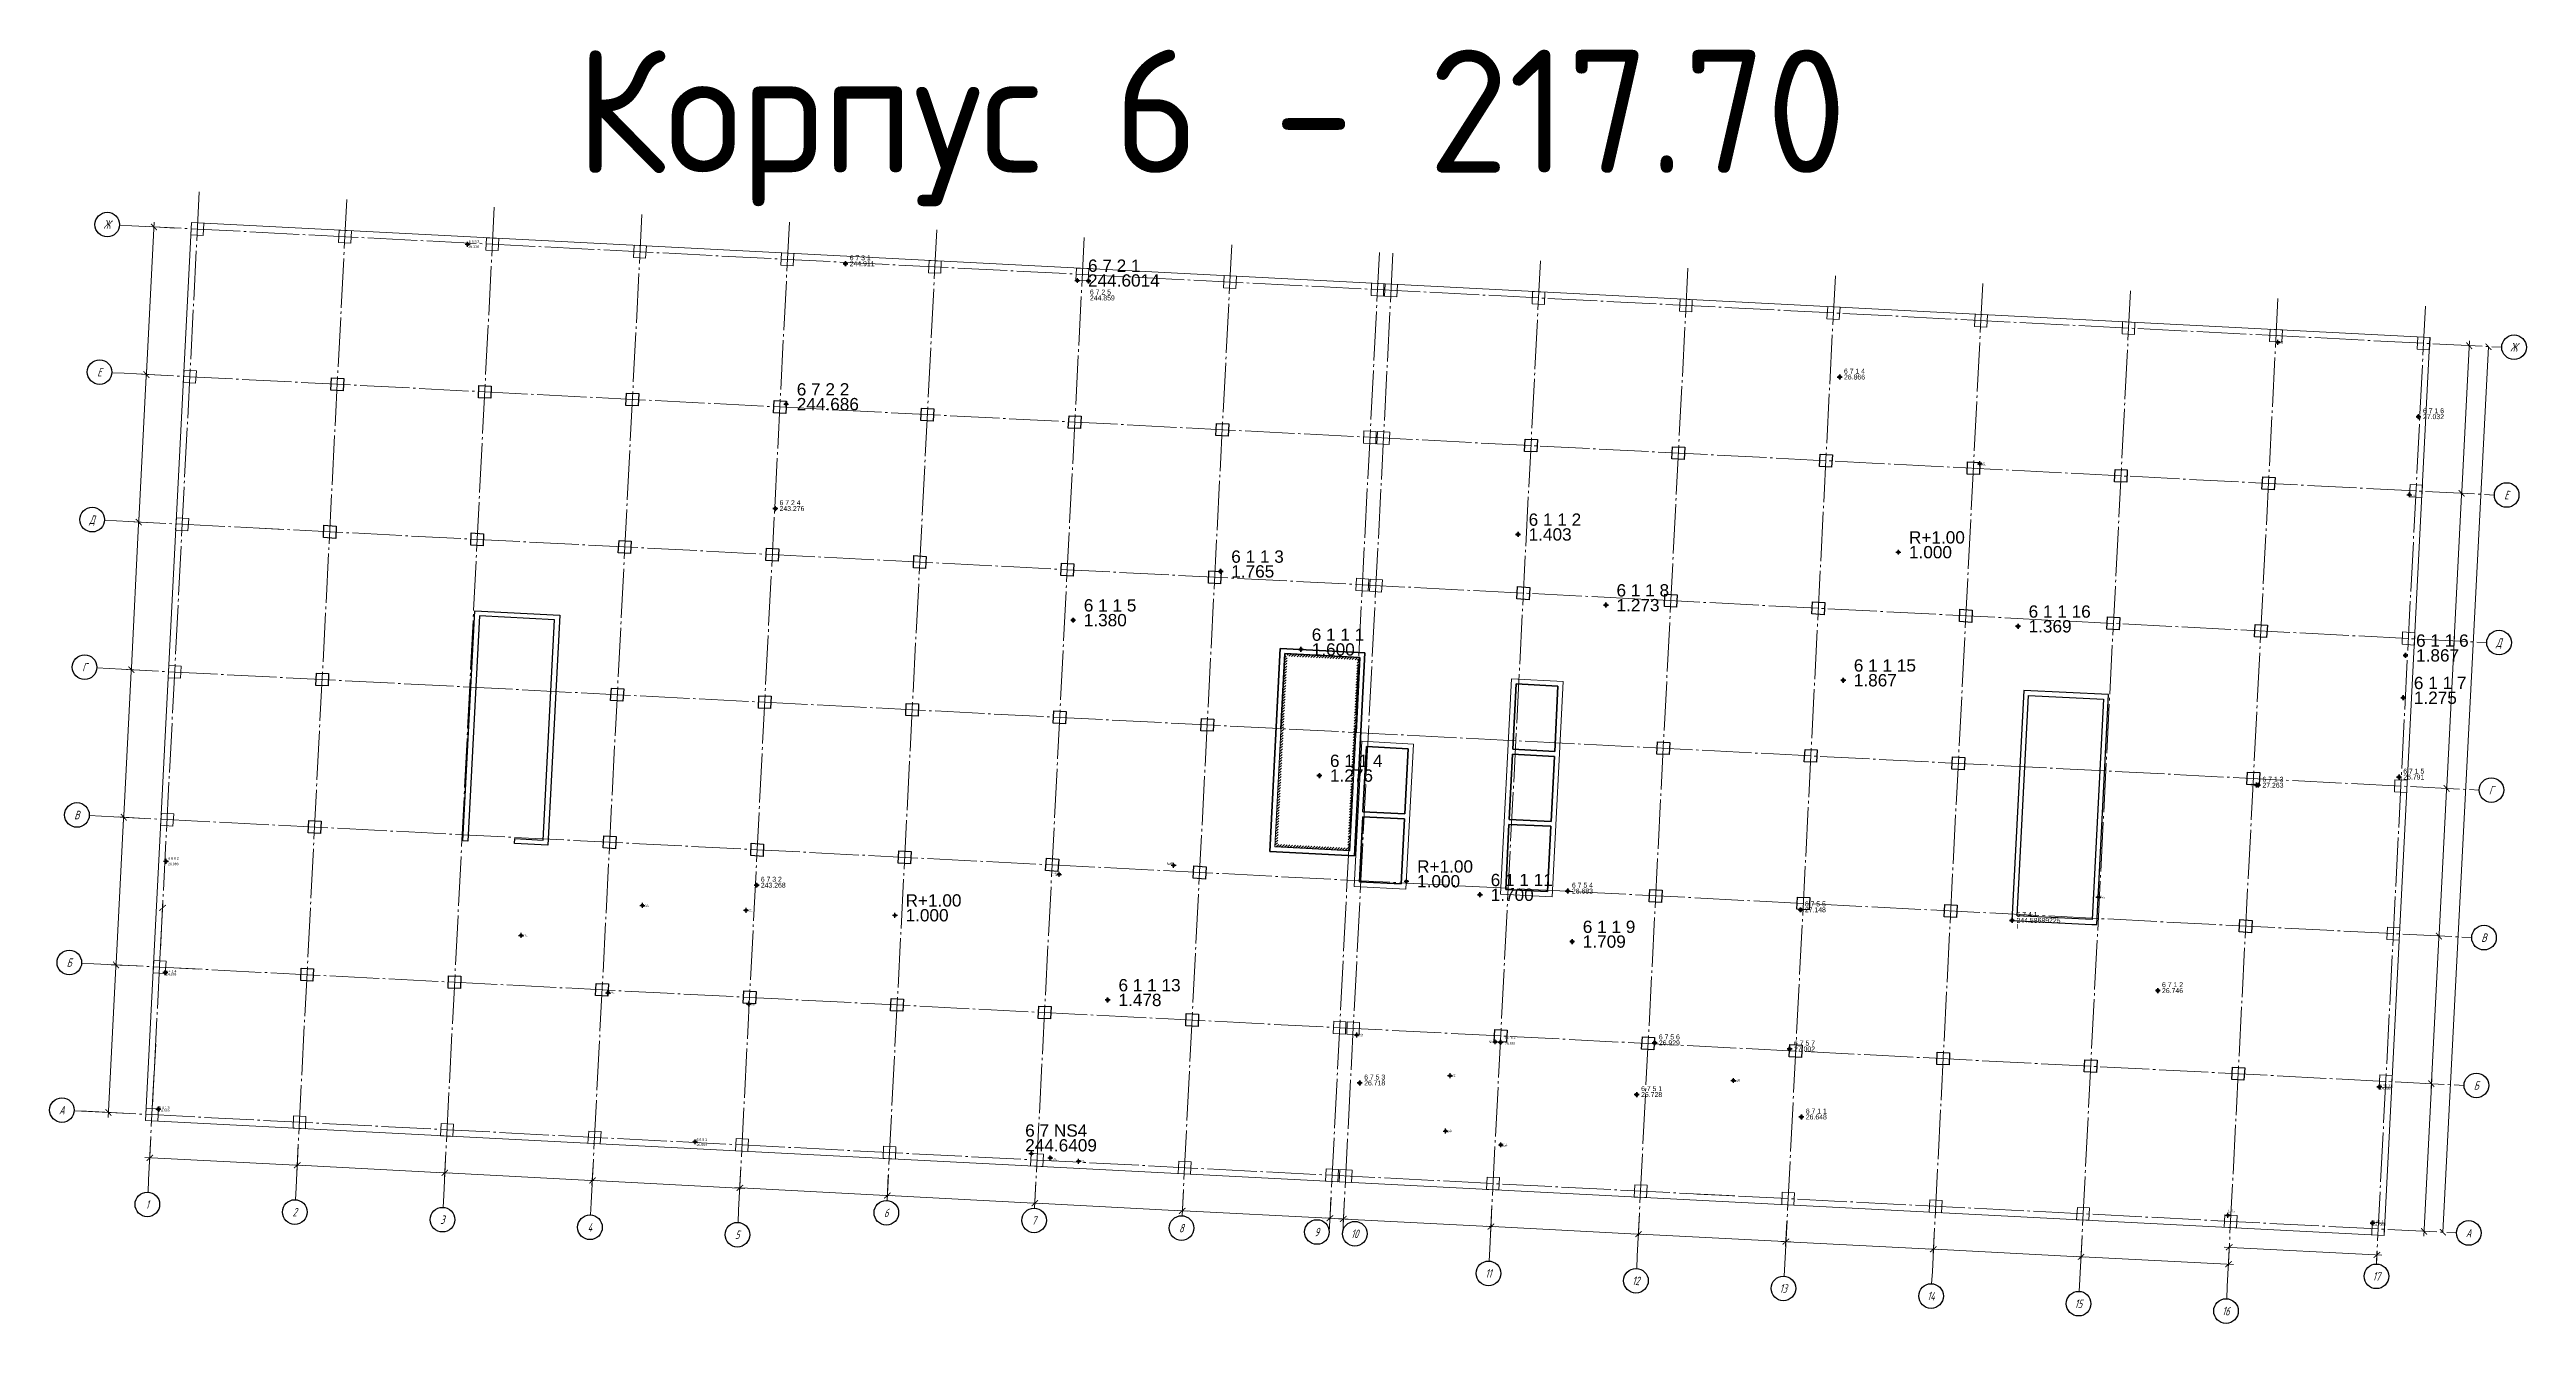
# Model space of a CAD drawing. Header units: millimetres. Extents: x -21314 to -21213, y 38223 to 38274.
import ezdxf
from ezdxf.enums import TextEntityAlignment as Align

# ---------------------------------------------------------------- set-up
doc = ezdxf.new("R2010")
doc.units = ezdxf.units.MM
doc.header["$PDMODE"] = 34
doc.header["$PDSIZE"] = 0.1
doc.linetypes.add('HIDDEN2', pattern=[4.7625, 3.175, -1.5875])
doc.linetypes.add('ГОСТ 2.303 5', pattern=[24, 20, -1.5, 1, -1.5])
for name, color, linetype in [('C-ANNO', 7, 'Continuous'), ('XY_Код_cw_GPT', 7, 'Continuous'), ('XY_Номер_cw_GPT', 7, 'Continuous'), ('XY_Отметка_cw_GPT', 7, 'Continuous'), ('XY_Пикет_cw_GPT', 7, 'Continuous'), ('ВЫСОТЫ_color_wheel', 150, 'Continuous'), ('ИМЕНА_color_wheel', 120, 'Continuous'), ('КЖ_опалубка стен', 7, 'Continuous'), ('Номер_cw_GPT', 7, 'Continuous'), ('Отметка_cw_GPT', 7, 'Continuous'), ('Пикет_cw_GPT', 7, 'Continuous'), ('ТОЧКИ_ОБОСНОВАНИЯ_color_wheel', 10, 'Continuous')]:
    doc.layers.add(name, color=color, linetype=linetype)
for name, color, linetype, lineweight in [('ка', 7, 'Continuous', 30), ('КЖ_колонны', 7, 'Continuous', 15), ('КЖ_контур плиты', 7, 'Continuous', 40), ('КЖ_приямки_арматура', 7, 'Continuous', 40), ('СПДС_ОСИ', 1, 'ГОСТ 2.303 5', 15), ('СПДС_РАЗМЕРЫ', 152, 'Continuous', 25), ('СПДС_СИМВОЛЫ', 194, 'Continuous', 15)]:
    doc.layers.add(name, color=color, linetype=linetype, lineweight=lineweight)
doc.styles.add('AxeAndPointZ', font='arial.ttf')
doc.styles.get("Standard").update_dxf_attribs({"font": 'arial.ttf'})
doc.styles.add('ГОСТ', font='GOST Common.ttf', dxfattribs={"width": 0.9})
doc.styles.add('ГОСТ 2.304', font='', dxfattribs={"width": 0.8, "oblique": 15})
doc.styles.get('ГОСТ 2.304').set_extended_font_data('GOST 2.304 type A')

# ---------------------------------------------------------------- blocks, each defined once
blk = doc.blocks.new('_ArchTick')
at = {"color": 0, "linetype": 'ByBlock', "const_width": 0.15}
blk.add_lwpolyline([(-0.5, -0.5), (0.5, 0.5)], dxfattribs=at)
blk = doc.blocks.new('т34р5и4')
at = {"layer": 'СПДС_СИМВОЛЫ', "linetype": 'Continuous'}
h = blk.add_hatch(dxfattribs=at)
h.set_pattern_fill('BOUNDHATCH', color=256, scale=0.025, angle=-2.9346, style=0, pattern_type=2)
h.set_pattern_definition([(42.065376, (-21515.78702, 38066.21202), (-0.053179513, 0.05892648), [])])
h.paths.add_polyline_path([(-21263.57, 38249.71), (-21263.98, 38241.87), (-21260.93, 38241.71), (-21260.53, 38249.55), (-21263.57, 38249.71), (-21263.57, 38249.71), (-21263.58, 38249.61), (-21260.63, 38249.46), (-21261.02, 38241.82), (-21263.87, 38241.97), (-21263.47, 38249.71)], flags=0)
for p, q in [((-21254.31, 38245.83), (-21252.61, 38245.74)), ((-21260.4, 38243.29), (-21258.7, 38243.2)), ((-21254.46, 38242.98), (-21252.76, 38242.9))]:
    blk.add_line(p, q)
at = {"layer": 'КЖ_колонны'}
for p, q in [((-21308.01, 38266.71), (-21307.99, 38267.21)), ((-21307.99, 38267.21), (-21307.49, 38267.18)), ((-21307.49, 38267.18), (-21307.51, 38266.68)), ((-21302.02, 38266.4), (-21301.99, 38266.9)), ((-21301.99, 38266.9), (-21301.49, 38266.87)), ((-21307.51, 38266.68), (-21308.01, 38266.71)), ((-21301.52, 38266.37), (-21302.02, 38266.4)), ((-21301.49, 38266.87), (-21301.52, 38266.37)), ((-21296.03, 38266.09), (-21296, 38266.59)), ((-21295.53, 38266.07), (-21296.03, 38266.09)), ((-21296, 38266.59), (-21295.5, 38266.57)), ((-21295.5, 38266.57), (-21295.53, 38266.07)), ((-21290.03, 38265.79), (-21290.01, 38266.29)), ((-21290.01, 38266.29), (-21289.51, 38266.26)), ((-21289.51, 38266.26), (-21289.54, 38265.76)), ((-21284.04, 38265.48), (-21284.02, 38265.98)), ((-21284.02, 38265.98), (-21283.52, 38265.95)), ((-21283.52, 38265.95), (-21283.54, 38265.45)), ((-21289.54, 38265.76), (-21290.03, 38265.79)), ((-21283.54, 38265.45), (-21284.04, 38265.48)), ((-21278.05, 38265.17), (-21278.02, 38265.67)), ((-21277.55, 38265.15), (-21278.05, 38265.17)), ((-21278.02, 38265.67), (-21277.53, 38265.65)), ((-21277.53, 38265.65), (-21277.55, 38265.15)), ((-21272.06, 38264.86), (-21272.03, 38265.36)), ((-21272.03, 38265.36), (-21271.53, 38265.34)), ((-21271.53, 38265.34), (-21271.56, 38264.84)), ((-21266.07, 38264.56), (-21266.04, 38265.06)), ((-21266.04, 38265.06), (-21265.54, 38265.03)), ((-21265.54, 38265.03), (-21265.57, 38264.53)), ((-21271.56, 38264.84), (-21272.06, 38264.86)), ((-21265.57, 38264.53), (-21266.07, 38264.56)), ((-21260.07, 38264.25), (-21260.05, 38264.75)), ((-21259.57, 38264.22), (-21260.07, 38264.25)), ((-21260.05, 38264.75), (-21259.55, 38264.72)), ((-21259.55, 38264.72), (-21259.57, 38264.22)), ((-21259.52, 38264.22), (-21259.5, 38264.72)), ((-21259.03, 38264.2), (-21259.52, 38264.22)), ((-21259.5, 38264.72), (-21259, 38264.7)), ((-21259, 38264.7), (-21259.03, 38264.2)), ((-21253.53, 38263.91), (-21253.51, 38264.41)), ((-21253.03, 38263.89), (-21253.53, 38263.91)), ((-21253.51, 38264.41), (-21253.01, 38264.39)), ((-21253.01, 38264.39), (-21253.03, 38263.89)), ((-21247.54, 38263.61), (-21247.51, 38264.11)), ((-21247.51, 38264.11), (-21247.02, 38264.08)), ((-21247.02, 38264.08), (-21247.04, 38263.58)), ((-21247.04, 38263.58), (-21247.54, 38263.61)), ((-21241.55, 38263.3), (-21241.52, 38263.8)), ((-21241.05, 38263.27), (-21241.55, 38263.3)), ((-21241.52, 38263.8), (-21241.02, 38263.77)), ((-21241.02, 38263.77), (-21241.05, 38263.27)), ((-21235.56, 38262.99), (-21235.53, 38263.49)), ((-21235.06, 38262.97), (-21235.56, 38262.99)), ((-21235.53, 38263.49), (-21235.03, 38263.47)), ((-21235.03, 38263.47), (-21235.06, 38262.97)), ((-21229.56, 38262.69), (-21229.54, 38263.19)), ((-21229.54, 38263.19), (-21229.04, 38263.16)), ((-21229.04, 38263.16), (-21229.06, 38262.66)), ((-21223.57, 38262.38), (-21223.55, 38262.88)), ((-21223.55, 38262.88), (-21223.05, 38262.85)), ((-21229.06, 38262.66), (-21229.56, 38262.69)), ((-21223.07, 38262.35), (-21223.57, 38262.38)), ((-21223.05, 38262.85), (-21223.07, 38262.35)), ((-21217.58, 38262.07), (-21217.55, 38262.57)), ((-21217.08, 38262.05), (-21217.58, 38262.07)), ((-21217.55, 38262.57), (-21217.05, 38262.55)), ((-21217.05, 38262.55), (-21217.08, 38262.05)), ((-21308.32, 38260.72), (-21308.29, 38261.21)), ((-21308.29, 38261.21), (-21307.79, 38261.19)), ((-21307.79, 38261.19), (-21307.82, 38260.69)), ((-21307.82, 38260.69), (-21308.32, 38260.72)), ((-21260.38, 38258.26), (-21260.36, 38258.76)), ((-21259.88, 38258.23), (-21260.38, 38258.26)), ((-21260.36, 38258.76), (-21259.86, 38258.73)), ((-21259.86, 38258.73), (-21259.88, 38258.23)), ((-21259.83, 38258.23), (-21259.81, 38258.73)), ((-21259.33, 38258.2), (-21259.83, 38258.23)), ((-21259.81, 38258.73), (-21259.31, 38258.7)), ((-21259.31, 38258.7), (-21259.33, 38258.2)), ((-21217.89, 38256.08), (-21217.86, 38256.58)), ((-21217.39, 38256.05), (-21217.89, 38256.08)), ((-21217.86, 38256.58), (-21217.36, 38256.55)), ((-21217.36, 38256.55), (-21217.39, 38256.05)), ((-21308.63, 38254.72), (-21308.6, 38255.22)), ((-21308.6, 38255.22), (-21308.1, 38255.2)), ((-21308.1, 38255.2), (-21308.13, 38254.7)), ((-21308.13, 38254.7), (-21308.63, 38254.72)), ((-21260.69, 38252.27), (-21260.66, 38252.77)), ((-21260.19, 38252.24), (-21260.69, 38252.27)), ((-21260.66, 38252.77), (-21260.16, 38252.74)), ((-21260.16, 38252.74), (-21260.19, 38252.24)), ((-21260.14, 38252.24), (-21260.11, 38252.74)), ((-21259.64, 38252.21), (-21260.14, 38252.24)), ((-21260.11, 38252.74), (-21259.61, 38252.71)), ((-21259.61, 38252.71), (-21259.64, 38252.21)), ((-21218.19, 38250.09), (-21218.17, 38250.59)), ((-21217.69, 38250.06), (-21218.19, 38250.09)), ((-21218.17, 38250.59), (-21217.67, 38250.56)), ((-21217.67, 38250.56), (-21217.69, 38250.06)), ((-21308.93, 38248.73), (-21308.91, 38249.23)), ((-21308.91, 38249.23), (-21308.41, 38249.2)), ((-21308.41, 38249.2), (-21308.43, 38248.71)), ((-21308.43, 38248.71), (-21308.93, 38248.73)), ((-21218.5, 38244.1), (-21218.48, 38244.59)), ((-21218, 38244.07), (-21218.5, 38244.1)), ((-21218.48, 38244.59), (-21217.98, 38244.57)), ((-21217.98, 38244.57), (-21218, 38244.07)), ((-21309.24, 38242.74), (-21309.21, 38243.24)), ((-21309.21, 38243.24), (-21308.71, 38243.21)), ((-21308.71, 38243.21), (-21308.74, 38242.71)), ((-21308.74, 38242.71), (-21309.24, 38242.74)), ((-21218.81, 38238.1), (-21218.78, 38238.6)), ((-21218.31, 38238.08), (-21218.81, 38238.1)), ((-21218.78, 38238.6), (-21218.28, 38238.58)), ((-21218.28, 38238.58), (-21218.31, 38238.08)), ((-21309.55, 38236.75), (-21309.52, 38237.25)), ((-21309.05, 38236.72), (-21309.55, 38236.75)), ((-21309.52, 38237.25), (-21309.02, 38237.22)), ((-21309.02, 38237.22), (-21309.05, 38236.72)), ((-21261.61, 38234.29), (-21261.58, 38234.79)), ((-21261.58, 38234.79), (-21261.09, 38234.76)), ((-21261.09, 38234.76), (-21261.11, 38234.26)), ((-21261.06, 38234.26), (-21261.04, 38234.76)), ((-21261.04, 38234.76), (-21260.54, 38234.74)), ((-21260.54, 38234.74), (-21260.56, 38234.24)), ((-21261.11, 38234.26), (-21261.61, 38234.29)), ((-21260.56, 38234.24), (-21261.06, 38234.26)), ((-21219.12, 38232.11), (-21219.09, 38232.61)), ((-21218.62, 38232.09), (-21219.12, 38232.11)), ((-21219.09, 38232.61), (-21218.59, 38232.58)), ((-21218.59, 38232.58), (-21218.62, 38232.09)), ((-21309.35, 38230.73), (-21309.85, 38230.75)), ((-21309.83, 38231.25), (-21309.33, 38231.23)), ((-21309.33, 38231.23), (-21309.35, 38230.73)), ((-21303.86, 38230.45), (-21303.84, 38230.95)), ((-21303.84, 38230.95), (-21303.34, 38230.92)), ((-21303.34, 38230.92), (-21303.36, 38230.42)), ((-21303.36, 38230.42), (-21303.86, 38230.45)), ((-21297.87, 38230.14), (-21297.84, 38230.64)), ((-21297.37, 38230.11), (-21297.87, 38230.14)), ((-21297.84, 38230.64), (-21297.35, 38230.61)), ((-21297.35, 38230.61), (-21297.37, 38230.11)), ((-21291.88, 38229.83), (-21291.85, 38230.33)), ((-21291.38, 38229.81), (-21291.88, 38229.83)), ((-21291.85, 38230.33), (-21291.35, 38230.31)), ((-21291.35, 38230.31), (-21291.38, 38229.81)), ((-21285.89, 38229.53), (-21285.86, 38230.03)), ((-21285.86, 38230.03), (-21285.36, 38230)), ((-21285.36, 38230), (-21285.39, 38229.5)), ((-21279.89, 38229.22), (-21279.87, 38229.72)), ((-21279.87, 38229.72), (-21279.37, 38229.69)), ((-21279.37, 38229.69), (-21279.39, 38229.19)), ((-21285.39, 38229.5), (-21285.89, 38229.53)), ((-21279.39, 38229.19), (-21279.89, 38229.22)), ((-21273.9, 38228.91), (-21273.88, 38229.41)), ((-21273.4, 38228.89), (-21273.9, 38228.91)), ((-21273.88, 38229.41), (-21273.38, 38229.39)), ((-21273.38, 38229.39), (-21273.4, 38228.89)), ((-21267.91, 38228.6), (-21267.88, 38229.1)), ((-21267.88, 38229.1), (-21267.38, 38229.08)), ((-21267.38, 38229.08), (-21267.41, 38228.58)), ((-21261.92, 38228.3), (-21261.89, 38228.8)), ((-21261.89, 38228.8), (-21261.39, 38228.77)), ((-21261.39, 38228.77), (-21261.42, 38228.27)), ((-21261.37, 38228.27), (-21261.34, 38228.77)), ((-21261.34, 38228.77), (-21260.84, 38228.74)), ((-21260.84, 38228.74), (-21260.87, 38228.24)), ((-21267.41, 38228.58), (-21267.91, 38228.6)), ((-21261.42, 38228.27), (-21261.92, 38228.3)), ((-21260.87, 38228.24), (-21261.37, 38228.27)), ((-21255.38, 38227.96), (-21255.35, 38228.46)), ((-21254.88, 38227.94), (-21255.38, 38227.96)), ((-21255.35, 38228.46), (-21254.85, 38228.44)), ((-21254.85, 38228.44), (-21254.88, 38227.94)), ((-21249.38, 38227.65), (-21249.36, 38228.15)), ((-21249.36, 38228.15), (-21248.86, 38228.13)), ((-21248.86, 38228.13), (-21248.88, 38227.63)), ((-21243.39, 38227.35), (-21243.37, 38227.85)), ((-21243.37, 38227.85), (-21242.87, 38227.82)), ((-21242.87, 38227.82), (-21242.89, 38227.32)), ((-21248.88, 38227.63), (-21249.38, 38227.65)), ((-21242.89, 38227.32), (-21243.39, 38227.35)), ((-21237.4, 38227.04), (-21237.37, 38227.54)), ((-21236.9, 38227.01), (-21237.4, 38227.04)), ((-21237.37, 38227.54), (-21236.87, 38227.51)), ((-21236.87, 38227.51), (-21236.9, 38227.01)), ((-21231.41, 38226.73), (-21231.38, 38227.23)), ((-21230.91, 38226.71), (-21231.41, 38226.73)), ((-21231.38, 38227.23), (-21230.88, 38227.21)), ((-21230.88, 38227.21), (-21230.91, 38226.71)), ((-21225.42, 38226.43), (-21225.39, 38226.93)), ((-21225.39, 38226.93), (-21224.89, 38226.9)), ((-21224.89, 38226.9), (-21224.92, 38226.4)), ((-21224.92, 38226.4), (-21225.42, 38226.43)), ((-21219.42, 38226.12), (-21219.4, 38226.62)), ((-21218.92, 38226.09), (-21219.42, 38226.12)), ((-21219.4, 38226.62), (-21218.9, 38226.59)), ((-21218.9, 38226.59), (-21218.92, 38226.09))]:
    blk.add_line(p, q, dxfattribs=at)
at = {"layer": 'КЖ_колонны', "lineweight": 5}
blk.add_line((-21309.85, 38230.75), (-21309.83, 38231.25), dxfattribs=at)
at = {"layer": 'КЖ_контур плиты'}
for p, q in [((-21264.18, 38241.68), (-21263.76, 38249.92)), ((-21263.76, 38249.92), (-21260.32, 38249.74)), ((-21260.32, 38249.74), (-21260.74, 38241.5)), ((-21254.31, 38245.83), (-21254.17, 38248.48)), ((-21254.17, 38248.48), (-21252.48, 38248.39)), ((-21252.48, 38248.39), (-21252.61, 38245.74)), ((-21260.4, 38243.29), (-21260.26, 38245.94)), ((-21260.26, 38245.94), (-21258.56, 38245.85)), ((-21258.56, 38245.85), (-21258.7, 38243.2)), ((-21252.61, 38245.74), (-21254.31, 38245.83)), ((-21254.46, 38242.98), (-21254.32, 38245.63)), ((-21254.32, 38245.63), (-21252.62, 38245.54)), ((-21252.62, 38245.54), (-21252.76, 38242.9)), ((-21260.54, 38240.44), (-21260.41, 38243.09)), ((-21260.41, 38243.09), (-21258.71, 38243)), ((-21258.7, 38243.2), (-21260.4, 38243.29)), ((-21258.71, 38243), (-21258.85, 38240.36)), ((-21254.6, 38240.14), (-21254.47, 38242.78)), ((-21254.47, 38242.78), (-21252.77, 38242.7)), ((-21252.76, 38242.9), (-21254.46, 38242.98)), ((-21252.77, 38242.7), (-21252.9, 38240.05)), ((-21260.74, 38241.5), (-21264.18, 38241.68)), ((-21258.85, 38240.36), (-21260.54, 38240.44)), ((-21252.9, 38240.05), (-21254.6, 38240.14))]:
    blk.add_line(p, q, dxfattribs=at)
at = {"layer": 'КЖ_контур плиты', "lineweight": 40}
for p, q in [((-21263.73, 38246.66), (-21263.57, 38249.71)), ((-21263.57, 38249.71), (-21260.53, 38249.55)), ((-21260.53, 38249.55), (-21260.68, 38246.51)), ((-21254.17, 38248.48), (-21252.48, 38248.39)), ((-21252.48, 38248.39), (-21252.61, 38245.74)), ((-21260.54, 38240.44), (-21260.41, 38243.09)), ((-21252.77, 38242.7), (-21252.9, 38240.05)), ((-21258.85, 38240.36), (-21260.54, 38240.44)), ((-21252.9, 38240.05), (-21254.6, 38240.14))]:
    blk.add_line(p, q, dxfattribs=at)
at = {"layer": 'КЖ_контур плиты', "linetype": 'HIDDEN2', "lineweight": 15, "ltscale": 100}
blk.add_line((-21254.17, 38248.48), (-21252.48, 38248.39), dxfattribs=at)
at = {"layer": 'КЖ_опалубка стен', "linetype": 'HIDDEN2', "ltscale": 100}
for p, q in [((-21302.33, 38260.41), (-21302.3, 38260.91)), ((-21302.3, 38260.91), (-21301.8, 38260.88)), ((-21301.8, 38260.88), (-21301.83, 38260.38)), ((-21301.83, 38260.38), (-21302.33, 38260.41)), ((-21296.33, 38260.1), (-21296.31, 38260.6)), ((-21295.83, 38260.08), (-21296.33, 38260.1)), ((-21296.31, 38260.6), (-21295.81, 38260.57)), ((-21295.81, 38260.57), (-21295.83, 38260.08)), ((-21290.34, 38259.79), (-21290.32, 38260.29)), ((-21290.32, 38260.29), (-21289.82, 38260.27)), ((-21289.82, 38260.27), (-21289.84, 38259.77)), ((-21284.35, 38259.49), (-21284.32, 38259.99)), ((-21284.32, 38259.99), (-21283.82, 38259.96)), ((-21283.82, 38259.96), (-21283.85, 38259.46)), ((-21289.84, 38259.77), (-21290.34, 38259.79)), ((-21283.85, 38259.46), (-21284.35, 38259.49)), ((-21278.36, 38259.18), (-21278.33, 38259.68)), ((-21277.86, 38259.15), (-21278.36, 38259.18)), ((-21278.33, 38259.68), (-21277.83, 38259.65)), ((-21277.83, 38259.65), (-21277.86, 38259.15)), ((-21272.37, 38258.87), (-21272.34, 38259.37)), ((-21271.87, 38258.85), (-21272.37, 38258.87)), ((-21272.34, 38259.37), (-21271.84, 38259.35)), ((-21271.84, 38259.35), (-21271.87, 38258.85)), ((-21266.37, 38258.57), (-21266.35, 38259.06)), ((-21266.35, 38259.06), (-21265.85, 38259.04)), ((-21265.85, 38259.04), (-21265.87, 38258.54)), ((-21265.87, 38258.54), (-21266.37, 38258.57)), ((-21253.84, 38257.92), (-21253.81, 38258.42)), ((-21253.34, 38257.9), (-21253.84, 38257.92)), ((-21253.81, 38258.42), (-21253.31, 38258.4)), ((-21253.31, 38258.4), (-21253.34, 38257.9)), ((-21247.85, 38257.62), (-21247.82, 38258.11)), ((-21247.82, 38258.11), (-21247.32, 38258.09)), ((-21247.32, 38258.09), (-21247.35, 38257.59)), ((-21247.35, 38257.59), (-21247.85, 38257.62)), ((-21241.86, 38257.31), (-21241.83, 38257.81)), ((-21241.36, 38257.28), (-21241.86, 38257.31)), ((-21241.83, 38257.81), (-21241.33, 38257.78)), ((-21241.33, 38257.78), (-21241.36, 38257.28)), ((-21235.86, 38257), (-21235.84, 38257.5)), ((-21235.36, 38256.98), (-21235.86, 38257)), ((-21235.84, 38257.5), (-21235.34, 38257.47)), ((-21235.34, 38257.47), (-21235.36, 38256.98)), ((-21229.87, 38256.69), (-21229.85, 38257.19)), ((-21229.85, 38257.19), (-21229.35, 38257.17)), ((-21229.35, 38257.17), (-21229.37, 38256.67)), ((-21223.88, 38256.39), (-21223.85, 38256.89)), ((-21223.85, 38256.89), (-21223.35, 38256.86)), ((-21223.35, 38256.86), (-21223.38, 38256.36)), ((-21229.37, 38256.67), (-21229.87, 38256.69)), ((-21223.38, 38256.36), (-21223.88, 38256.39)), ((-21302.63, 38254.42), (-21302.61, 38254.92)), ((-21302.61, 38254.92), (-21302.11, 38254.89)), ((-21302.11, 38254.89), (-21302.13, 38254.39)), ((-21302.13, 38254.39), (-21302.63, 38254.42)), ((-21296.64, 38254.11), (-21296.62, 38254.61)), ((-21296.14, 38254.08), (-21296.64, 38254.11)), ((-21296.62, 38254.61), (-21296.12, 38254.58)), ((-21296.12, 38254.58), (-21296.14, 38254.08)), ((-21290.65, 38253.8), (-21290.62, 38254.3)), ((-21290.62, 38254.3), (-21290.12, 38254.28)), ((-21290.12, 38254.28), (-21290.15, 38253.78)), ((-21284.66, 38253.49), (-21284.63, 38253.99)), ((-21284.63, 38253.99), (-21284.13, 38253.97)), ((-21284.13, 38253.97), (-21284.16, 38253.47)), ((-21290.15, 38253.78), (-21290.65, 38253.8)), ((-21284.16, 38253.47), (-21284.66, 38253.49)), ((-21278.66, 38253.19), (-21278.64, 38253.69)), ((-21278.17, 38253.16), (-21278.66, 38253.19)), ((-21278.64, 38253.69), (-21278.14, 38253.66)), ((-21278.14, 38253.66), (-21278.17, 38253.16)), ((-21272.67, 38252.88), (-21272.65, 38253.38)), ((-21272.17, 38252.85), (-21272.67, 38252.88)), ((-21272.65, 38253.38), (-21272.15, 38253.35)), ((-21272.15, 38253.35), (-21272.17, 38252.85)), ((-21266.68, 38252.57), (-21266.66, 38253.07)), ((-21266.66, 38253.07), (-21266.16, 38253.05)), ((-21266.16, 38253.05), (-21266.18, 38252.55)), ((-21266.18, 38252.55), (-21266.68, 38252.57)), ((-21254.15, 38251.93), (-21254.12, 38252.43)), ((-21253.65, 38251.9), (-21254.15, 38251.93)), ((-21254.12, 38252.43), (-21253.62, 38252.4)), ((-21253.62, 38252.4), (-21253.65, 38251.9)), ((-21248.15, 38251.62), (-21248.13, 38252.12)), ((-21248.13, 38252.12), (-21247.63, 38252.1)), ((-21247.63, 38252.1), (-21247.66, 38251.6)), ((-21242.16, 38251.32), (-21242.14, 38251.82)), ((-21242.14, 38251.82), (-21241.64, 38251.79)), ((-21296.96, 38242.11), (-21296.48, 38251.45)), ((-21296.29, 38251.24), (-21296.76, 38242.1)), ((-21296.48, 38251.45), (-21293.03, 38251.27)), ((-21293.24, 38251.08), (-21296.29, 38251.24)), ((-21293.7, 38242.14), (-21293.24, 38251.08)), ((-21293.03, 38251.27), (-21293.51, 38241.93)), ((-21247.66, 38251.6), (-21248.15, 38251.62)), ((-21241.66, 38251.29), (-21242.16, 38251.32)), ((-21241.64, 38251.79), (-21241.66, 38251.29)), ((-21236.17, 38251.01), (-21236.15, 38251.51)), ((-21235.67, 38250.98), (-21236.17, 38251.01)), ((-21236.15, 38251.51), (-21235.65, 38251.48)), ((-21235.65, 38251.48), (-21235.67, 38250.98)), ((-21230.18, 38250.7), (-21230.15, 38251.2)), ((-21230.15, 38251.2), (-21229.65, 38251.18)), ((-21229.65, 38251.18), (-21229.68, 38250.68)), ((-21224.19, 38250.39), (-21224.16, 38250.89)), ((-21224.16, 38250.89), (-21223.66, 38250.87)), ((-21223.66, 38250.87), (-21223.69, 38250.37)), ((-21229.68, 38250.68), (-21230.18, 38250.7)), ((-21223.69, 38250.37), (-21224.19, 38250.39)), ((-21302.94, 38248.42), (-21302.91, 38248.92)), ((-21302.91, 38248.92), (-21302.42, 38248.9)), ((-21302.42, 38248.9), (-21302.44, 38248.4)), ((-21263.57, 38249.71), (-21260.53, 38249.55)), ((-21260.74, 38241.5), (-21260.32, 38249.74)), ((-21302.44, 38248.4), (-21302.94, 38248.42)), ((-21290.96, 38247.81), (-21290.93, 38248.31)), ((-21290.46, 38247.78), (-21290.96, 38247.81)), ((-21290.93, 38248.31), (-21290.43, 38248.28)), ((-21290.43, 38248.28), (-21290.46, 38247.78)), ((-21284.96, 38247.5), (-21284.94, 38248)), ((-21284.94, 38248), (-21284.44, 38247.98)), ((-21284.44, 38247.98), (-21284.46, 38247.48)), ((-21233.56, 38248.22), (-21234.04, 38238.88)), ((-21233.83, 38239.07), (-21233.37, 38248.01)), ((-21230.11, 38248.05), (-21233.56, 38248.22)), ((-21233.37, 38248.01), (-21230.32, 38247.86)), ((-21230.32, 38247.86), (-21230.78, 38238.92)), ((-21230.59, 38238.71), (-21230.11, 38248.05)), ((-21284.46, 38247.48), (-21284.96, 38247.5)), ((-21278.97, 38247.2), (-21278.95, 38247.69)), ((-21278.47, 38247.17), (-21278.97, 38247.2)), ((-21278.95, 38247.69), (-21278.45, 38247.67)), ((-21278.45, 38247.67), (-21278.47, 38247.17)), ((-21272.98, 38246.89), (-21272.95, 38247.39)), ((-21272.48, 38246.86), (-21272.98, 38246.89)), ((-21272.95, 38247.39), (-21272.46, 38247.36)), ((-21272.46, 38247.36), (-21272.48, 38246.86)), ((-21266.99, 38246.58), (-21266.96, 38247.08)), ((-21266.96, 38247.08), (-21266.46, 38247.05)), ((-21266.46, 38247.05), (-21266.49, 38246.56)), ((-21266.49, 38246.56), (-21266.99, 38246.58)), ((-21248.46, 38245.63), (-21248.44, 38246.13)), ((-21248.44, 38246.13), (-21247.94, 38246.1)), ((-21247.94, 38246.1), (-21247.96, 38245.61)), ((-21242.47, 38245.32), (-21242.44, 38245.82)), ((-21242.44, 38245.82), (-21241.95, 38245.8)), ((-21241.95, 38245.8), (-21241.97, 38245.3)), ((-21247.96, 38245.61), (-21248.46, 38245.63)), ((-21241.97, 38245.3), (-21242.47, 38245.32)), ((-21236.48, 38245.02), (-21236.45, 38245.52)), ((-21235.98, 38244.99), (-21236.48, 38245.02)), ((-21236.45, 38245.52), (-21235.95, 38245.49)), ((-21235.95, 38245.49), (-21235.98, 38244.99)), ((-21224.49, 38244.4), (-21224.47, 38244.9)), ((-21224.47, 38244.9), (-21223.97, 38244.88)), ((-21223.97, 38244.88), (-21223.99, 38244.38)), ((-21223.99, 38244.38), (-21224.49, 38244.4)), ((-21303.25, 38242.43), (-21303.22, 38242.93)), ((-21303.22, 38242.93), (-21302.72, 38242.91)), ((-21302.72, 38242.91), (-21302.75, 38242.41)), ((-21302.75, 38242.41), (-21303.25, 38242.43)), ((-21296.76, 38242.1), (-21296.96, 38242.11)), ((-21294.86, 38242), (-21294.85, 38242.2)), ((-21293.51, 38241.93), (-21294.86, 38242)), ((-21294.85, 38242.2), (-21293.7, 38242.14)), ((-21291.26, 38241.82), (-21291.24, 38242.32)), ((-21290.76, 38241.79), (-21291.26, 38241.82)), ((-21291.24, 38242.32), (-21290.74, 38242.29)), ((-21290.74, 38242.29), (-21290.76, 38241.79)), ((-21285.27, 38241.51), (-21285.25, 38242.01)), ((-21285.25, 38242.01), (-21284.75, 38241.98)), ((-21284.75, 38241.98), (-21284.77, 38241.48)), ((-21260.93, 38241.71), (-21263.98, 38241.87)), ((-21284.77, 38241.48), (-21285.27, 38241.51)), ((-21279.28, 38241.2), (-21279.25, 38241.7)), ((-21278.78, 38241.18), (-21279.28, 38241.2)), ((-21279.25, 38241.7), (-21278.75, 38241.68)), ((-21278.75, 38241.68), (-21278.78, 38241.18)), ((-21273.29, 38240.9), (-21273.26, 38241.4)), ((-21272.79, 38240.87), (-21273.29, 38240.9)), ((-21273.26, 38241.4), (-21272.76, 38241.37)), ((-21272.76, 38241.37), (-21272.79, 38240.87)), ((-21267.29, 38240.59), (-21267.27, 38241.09)), ((-21267.27, 38241.09), (-21266.77, 38241.06)), ((-21266.77, 38241.06), (-21266.8, 38240.56)), ((-21266.8, 38240.56), (-21267.29, 38240.59)), ((-21248.77, 38239.64), (-21248.74, 38240.14)), ((-21248.74, 38240.14), (-21248.24, 38240.11)), ((-21248.24, 38240.11), (-21248.27, 38239.61)), ((-21242.78, 38239.33), (-21242.75, 38239.83)), ((-21242.75, 38239.83), (-21242.25, 38239.81)), ((-21242.25, 38239.81), (-21242.28, 38239.31)), ((-21248.27, 38239.61), (-21248.77, 38239.64)), ((-21242.28, 38239.31), (-21242.78, 38239.33)), ((-21236.79, 38239.02), (-21236.76, 38239.52)), ((-21236.29, 38239), (-21236.79, 38239.02)), ((-21236.76, 38239.52), (-21236.26, 38239.5)), ((-21236.26, 38239.5), (-21236.29, 38239)), ((-21234.04, 38238.88), (-21230.79, 38238.72)), ((-21230.78, 38238.92), (-21233.83, 38239.07)), ((-21224.8, 38238.41), (-21224.78, 38238.91)), ((-21224.78, 38238.91), (-21224.28, 38238.88)), ((-21224.28, 38238.88), (-21224.3, 38238.38)), ((-21230.79, 38238.72), (-21230.59, 38238.71)), ((-21224.3, 38238.38), (-21224.8, 38238.41)), ((-21303.55, 38236.44), (-21303.53, 38236.94)), ((-21303.53, 38236.94), (-21303.03, 38236.91)), ((-21303.03, 38236.91), (-21303.06, 38236.41)), ((-21303.06, 38236.41), (-21303.55, 38236.44)), ((-21297.56, 38236.13), (-21297.54, 38236.63)), ((-21297.06, 38236.11), (-21297.56, 38236.13)), ((-21297.54, 38236.63), (-21297.04, 38236.61)), ((-21297.04, 38236.61), (-21297.06, 38236.11)), ((-21291.57, 38235.83), (-21291.55, 38236.32)), ((-21291.07, 38235.8), (-21291.57, 38235.83)), ((-21291.55, 38236.32), (-21291.05, 38236.3)), ((-21291.05, 38236.3), (-21291.07, 38235.8)), ((-21285.58, 38235.52), (-21285.55, 38236.02)), ((-21285.55, 38236.02), (-21285.05, 38235.99)), ((-21285.05, 38235.99), (-21285.08, 38235.49)), ((-21279.59, 38235.21), (-21279.56, 38235.71)), ((-21279.56, 38235.71), (-21279.06, 38235.68)), ((-21285.08, 38235.49), (-21285.58, 38235.52)), ((-21279.09, 38235.19), (-21279.59, 38235.21)), ((-21279.06, 38235.68), (-21279.09, 38235.19)), ((-21273.59, 38234.9), (-21273.57, 38235.4)), ((-21273.09, 38234.88), (-21273.59, 38234.9)), ((-21273.57, 38235.4), (-21273.07, 38235.38)), ((-21273.07, 38235.38), (-21273.09, 38234.88)), ((-21267.6, 38234.6), (-21267.58, 38235.1)), ((-21267.58, 38235.1), (-21267.08, 38235.07)), ((-21267.08, 38235.07), (-21267.1, 38234.57)), ((-21267.1, 38234.57), (-21267.6, 38234.6)), ((-21255.07, 38233.95), (-21255.04, 38234.45)), ((-21254.57, 38233.93), (-21255.07, 38233.95)), ((-21255.04, 38234.45), (-21254.54, 38234.43)), ((-21254.54, 38234.43), (-21254.57, 38233.93)), ((-21249.08, 38233.65), (-21249.05, 38234.15)), ((-21249.05, 38234.15), (-21248.55, 38234.12)), ((-21248.55, 38234.12), (-21248.58, 38233.62)), ((-21243.08, 38233.34), (-21243.06, 38233.84)), ((-21243.06, 38233.84), (-21242.56, 38233.81)), ((-21242.56, 38233.81), (-21242.58, 38233.31)), ((-21248.58, 38233.62), (-21249.08, 38233.65)), ((-21242.58, 38233.31), (-21243.08, 38233.34)), ((-21237.09, 38233.03), (-21237.07, 38233.53)), ((-21236.59, 38233.01), (-21237.09, 38233.03)), ((-21237.07, 38233.53), (-21236.57, 38233.51)), ((-21236.57, 38233.51), (-21236.59, 38233.01)), ((-21231.1, 38232.73), (-21231.07, 38233.22)), ((-21230.6, 38232.7), (-21231.1, 38232.73)), ((-21231.07, 38233.22), (-21230.58, 38233.2)), ((-21230.58, 38233.2), (-21230.6, 38232.7)), ((-21225.11, 38232.42), (-21225.08, 38232.92)), ((-21225.08, 38232.92), (-21224.58, 38232.89)), ((-21224.58, 38232.89), (-21224.61, 38232.39)), ((-21224.61, 38232.39), (-21225.11, 38232.42))]:
    blk.add_line(p, q, dxfattribs=at)
at = {"layer": 'КЖ_опалубка стен'}
for p, q in [((-21254.17, 38248.48), (-21252.48, 38248.39)), ((-21260.26, 38245.94), (-21258.56, 38245.85)), ((-21252.61, 38245.74), (-21254.31, 38245.83)), ((-21254.32, 38245.63), (-21252.62, 38245.54))]:
    blk.add_line(p, q, dxfattribs=at)
at = {"layer": 'КЖ_приямки_арматура', "lineweight": 0}
for p, q in [((-21263.98, 38241.87), (-21263.57, 38249.71)), ((-21263.57, 38249.71), (-21260.53, 38249.55)), ((-21260.53, 38249.55), (-21260.93, 38241.71)), ((-21254.36, 38248.69), (-21254.81, 38239.95)), ((-21252.27, 38248.58), (-21254.36, 38248.69)), ((-21252.71, 38239.84), (-21252.27, 38248.58)), ((-21260.75, 38240.25), (-21260.45, 38246.15)), ((-21260.45, 38246.15), (-21258.35, 38246.04)), ((-21258.35, 38246.04), (-21258.66, 38240.15)), ((-21260.93, 38241.71), (-21263.98, 38241.87)), ((-21258.66, 38240.15), (-21260.75, 38240.25)), ((-21254.81, 38239.95), (-21252.71, 38239.84))]:
    blk.add_line(p, q, dxfattribs=at)
at = {"layer": 'СПДС_ОСИ', "linetype": 'ГОСТ 2.303 5', "lineweight": 15, "ltscale": 0.1}
for points in [[(-21307.67, 38268.46), (-21309.73, 38228.35), (-21309.75, 38227.85)], [(-21301.68, 38268.15), (-21303.74, 38228.04), (-21303.76, 38227.54)], [(-21310.91, 38267.11), (-21310.41, 38267.08), (-21214.14, 38262.15)], [(-21295.69, 38267.84), (-21297.74, 38227.73), (-21297.77, 38227.23)], [(-21289.69, 38267.54), (-21291.75, 38227.42), (-21291.78, 38226.92)], [(-21283.7, 38267.23), (-21285.76, 38227.12), (-21285.78, 38226.62)], [(-21277.71, 38266.92), (-21279.73, 38227.51)], [(-21271.72, 38266.61), (-21273.74, 38227.2)], [(-21265.73, 38266.31), (-21267.75, 38226.89)], [(-21259.73, 38266), (-21261.77, 38226.23), (-21261.77, 38226.23)], [(-21259.18, 38265.97), (-21261.22, 38226.19), (-21261.22, 38226.19)], [(-21253.19, 38265.66), (-21255.25, 38225.55), (-21255.27, 38225.05)], [(-21247.2, 38265.36), (-21249.26, 38225.25), (-21249.28, 38224.75)], [(-21241.21, 38265.05), (-21243.26, 38224.94), (-21243.29, 38224.44)], [(-21235.22, 38264.74), (-21237.27, 38224.63), (-21237.3, 38224.13)], [(-21229.22, 38264.44), (-21231.28, 38224.32), (-21231.31, 38223.82)], [(-21223.23, 38264.13), (-21225.29, 38224.02), (-21225.31, 38223.52)], [(-21217.24, 38263.82), (-21219.23, 38224.93), (-21219.23, 38224.93)], [(-21311.22, 38261.11), (-21310.72, 38261.09), (-21214.44, 38256.15)], [(-21311.53, 38255.12), (-21311.03, 38255.1), (-21214.75, 38250.16)], [(-21311.83, 38249.13), (-21311.33, 38249.1), (-21215.06, 38244.17)], [(-21312.14, 38243.14), (-21311.64, 38243.11), (-21215.36, 38238.18)], [(-21312.45, 38237.15), (-21311.95, 38237.12), (-21215.67, 38232.18)], [(-21312.75, 38231.15), (-21312.25, 38231.13), (-21215.98, 38226.19)]]:
    blk.add_lwpolyline(points, dxfattribs=at)
at = {"layer": 'СПДС_ОСИ', "linetype": 'Continuous', "lineweight": 25, "ltscale": 100}
for centre in [(-21311.41, 38267.13), (-21213.64, 38262.15), (-21311.72, 38261.14), (-21213.94, 38256.15), (-21312.02, 38255.15), (-21214.25, 38250.16), (-21312.33, 38249.16), (-21214.56, 38244.17), (-21312.64, 38243.16), (-21214.86, 38238.18), (-21312.95, 38237.17), (-21215.17, 38232.18), (-21313.25, 38231.18), (-21309.78, 38227.35), (-21303.79, 38227.04), (-21297.79, 38226.73), (-21291.8, 38226.42), (-21279.76, 38227.01), (-21273.76, 38226.7), (-21267.77, 38226.39), (-21262.27, 38226.23), (-21260.73, 38226.16), (-21215.48, 38226.19), (-21285.81, 38226.12), (-21255.3, 38224.55), (-21249.31, 38224.25), (-21219.23, 38224.43), (-21243.32, 38223.94), (-21237.32, 38223.63), (-21231.33, 38223.32), (-21225.34, 38223.02)]:
    blk.add_circle(centre, 0.5, dxfattribs=at)
at = {"layer": 'СПДС_РАЗМЕРЫ', "lineweight": 15, "ltscale": 100}
for p, q in [((-21309.5, 38267.23), (-21309.83, 38260.84)), ((-21308.66, 38266.99), (-21309.71, 38267.05)), ((-21308.66, 38266.99), (-21309.71, 38267.05)), ((-21214.68, 38262.17), (-21216.53, 38226.22)), ((-21215.45, 38262.41), (-21215.78, 38256.02)), ((-21309.81, 38261.24), (-21310.14, 38254.85)), ((-21308.97, 38261), (-21310.02, 38261.05)), ((-21308.97, 38261), (-21310.02, 38261.05)), ((-21215.76, 38256.42), (-21216.08, 38250.03)), ((-21310.12, 38255.25), (-21310.44, 38248.86)), ((-21309.27, 38255.01), (-21310.33, 38255.06)), ((-21309.27, 38255.01), (-21310.33, 38255.06)), ((-21304.43, 38254.76), (-21305.22, 38254.8)), ((-21216.06, 38250.43), (-21216.39, 38244.04)), ((-21310.42, 38249.26), (-21310.75, 38242.87)), ((-21309.58, 38249.01), (-21310.63, 38249.07)), ((-21309.58, 38249.01), (-21310.63, 38249.07)), ((-21216.37, 38244.44), (-21216.7, 38238.05)), ((-21310.73, 38243.27), (-21311.06, 38236.87)), ((-21309.89, 38243.02), (-21310.94, 38243.08)), ((-21309.89, 38243.02), (-21310.94, 38243.08)), ((-21309.28, 38237.05), (-21309.15, 38239.59)), ((-21216.68, 38238.44), (-21217.01, 38232.05)), ((-21311.04, 38237.27), (-21311.37, 38230.88)), ((-21310.2, 38237.03), (-21311.25, 38237.08)), ((-21310.2, 38237.03), (-21311.25, 38237.08)), ((-21308.48, 38236.94), (-21307.69, 38236.9)), ((-21309.44, 38233.86), (-21309.53, 38232.19)), ((-21309.5, 38232.74), (-21309.57, 38231.36)), ((-21216.98, 38232.45), (-21217.31, 38226.06)), ((-21310.5, 38231.04), (-21312.45, 38231.14)), ((-21310.5, 38231.04), (-21311.56, 38231.09)), ((-21310.5, 38231.04), (-21311.56, 38231.09)), ((-21310.5, 38231.04), (-21311.56, 38231.09)), ((-21309.64, 38230.08), (-21309.69, 38229.04)), ((-21309.64, 38230.08), (-21309.69, 38229.04)), ((-21303.65, 38229.77), (-21303.7, 38228.74)), ((-21303.65, 38229.77), (-21303.7, 38228.74)), ((-21303.49, 38228.93), (-21309.88, 38229.25)), ((-21297.5, 38228.62), (-21303.89, 38228.95)), ((-21297.65, 38229.47), (-21297.71, 38228.43)), ((-21297.65, 38229.47), (-21297.71, 38228.43)), ((-21291.66, 38229.16), (-21291.72, 38228.12)), ((-21291.66, 38229.16), (-21291.72, 38228.12)), ((-21285.67, 38228.85), (-21285.72, 38227.82)), ((-21285.67, 38228.85), (-21285.72, 38227.82)), ((-21291.51, 38228.31), (-21297.9, 38228.64)), ((-21285.51, 38228), (-21291.9, 38228.33)), ((-21279.52, 38227.7), (-21285.91, 38228.03)), ((-21273.53, 38227.39), (-21279.92, 38227.72)), ((-21279.68, 38228.54), (-21279.73, 38227.51)), ((-21279.68, 38228.54), (-21279.73, 38227.51)), ((-21273.69, 38228.24), (-21273.74, 38227.2)), ((-21273.69, 38228.24), (-21273.74, 38227.2)), ((-21267.69, 38227.93), (-21267.75, 38226.89)), ((-21267.69, 38227.93), (-21267.75, 38226.89)), ((-21245.34, 38227.7), (-21246.84, 38227.77)), ((-21267.54, 38227.08), (-21273.93, 38227.41)), ((-21261.54, 38226.78), (-21267.94, 38227.1)), ((-21261, 38226.75), (-21261.94, 38226.8)), ((-21261.7, 38227.62), (-21261.75, 38226.59)), ((-21261.7, 38227.62), (-21261.75, 38226.59)), ((-21255, 38226.44), (-21261.39, 38226.77)), ((-21261.15, 38227.59), (-21261.21, 38226.56)), ((-21261.15, 38227.59), (-21261.21, 38226.56)), ((-21255.16, 38227.29), (-21255.21, 38226.25)), ((-21255.16, 38227.29), (-21255.21, 38226.25)), ((-21249.17, 38226.98), (-21249.22, 38225.94)), ((-21249.17, 38226.98), (-21249.22, 38225.94)), ((-21243.18, 38226.67), (-21243.23, 38225.64)), ((-21243.18, 38226.67), (-21243.23, 38225.64)), ((-21249.01, 38226.13), (-21255.4, 38226.46)), ((-21243.02, 38225.83), (-21249.41, 38226.15)), ((-21237.03, 38225.52), (-21243.42, 38225.85)), ((-21237.18, 38226.37), (-21237.24, 38225.33)), ((-21237.18, 38226.37), (-21237.24, 38225.33)), ((-21231.19, 38226.06), (-21231.24, 38225.02)), ((-21231.19, 38226.06), (-21231.24, 38225.02)), ((-21225.2, 38225.75), (-21225.25, 38224.72)), ((-21225.2, 38225.75), (-21225.25, 38224.72)), ((-21231.03, 38225.21), (-21237.43, 38225.54)), ((-21225.04, 38224.91), (-21231.43, 38225.23)), ((-21219.01, 38225.29), (-21225.41, 38225.62)), ((-21219.21, 38225.44), (-21219.23, 38224.93)), ((-21219.21, 38225.44), (-21219.23, 38224.93))]:
    blk.add_line(p, q, dxfattribs=at)
at = {"layer": 'СПДС_СИМВОЛЫ', "linetype": 'Continuous'}
blk.add_lwpolyline([(-21263.57, 38249.71), (-21263.98, 38241.87), (-21260.93, 38241.71), (-21260.53, 38249.55), (-21263.57, 38249.71)], dxfattribs=at)
at = {"layer": 'СПДС_РАЗМЕРЫ', "lineweight": 15, "xscale": 0.2500000000000001, "yscale": 0.2500000000000001, "zscale": 0.2500000000000001}
for p, rotation in [((-21309.51, 38267.03), 267.0653760668869), ((-21309.51, 38267.03), 87.06537606688698), ((-21215.46, 38262.21), 267.0653760668869), ((-21215.46, 38262.21), 87.06537606688698), ((-21214.68, 38262.17), 87.06537606688698), ((-21309.82, 38261.04), 267.065376066887), ((-21309.82, 38261.04), 87.06537606688698), ((-21215.77, 38256.22), 267.065376066887), ((-21215.77, 38256.22), 87.06537606688698), ((-21310.13, 38255.05), 267.065376066887), ((-21310.13, 38255.05), 87.06537606688698), ((-21310.43, 38249.06), 267.065376066887), ((-21310.43, 38249.06), 87.06537606688698), ((-21216.38, 38244.24), 267.065376066887), ((-21216.38, 38244.24), 87.06537606688698), ((-21310.74, 38243.07), 267.065376066887), ((-21310.74, 38243.07), 87.06537606688698), ((-21309.16, 38239.39), 177.0653760668928), ((-21216.69, 38238.24), 267.065376066887), ((-21216.69, 38238.24), 87.06537606688698), ((-21311.05, 38237.07), 267.065376066887), ((-21311.05, 38237.07), 87.06537606688698), ((-21217, 38232.25), 267.065376066887), ((-21217, 38232.25), 87.06537606688698), ((-21311.36, 38231.08), 87.06537606688694), ((-21311.36, 38231.08), 267.065376066887), ((-21309.68, 38229.24), 357.0653760668928), ((-21309.68, 38229.24), 177.0653760668928), ((-21303.69, 38228.94), 177.0653760668928), ((-21303.69, 38228.94), 357.0653760668928), ((-21297.7, 38228.63), 177.0653760668928), ((-21297.7, 38228.63), 357.0653760668928), ((-21291.7, 38228.32), 177.0653760668928), ((-21291.7, 38228.32), 357.0653760668928), ((-21285.71, 38228.02), 177.0653760668928), ((-21285.71, 38228.02), 357.0653760668928), ((-21279.72, 38227.71), 177.0653760668928), ((-21279.72, 38227.71), 357.0653760668928), ((-21273.73, 38227.4), 177.0653760668928), ((-21273.73, 38227.4), 357.0653760668928), ((-21267.74, 38227.09), 177.0653760668928), ((-21267.74, 38227.09), 357.0653760668928), ((-21261.74, 38226.79), 177.0653760668928), ((-21261.74, 38226.79), 357.0653760668928), ((-21261.2, 38226.76), 357.0653760668928), ((-21261.2, 38226.76), 177.0653760668928), ((-21255.2, 38226.45), 357.0653760668928), ((-21255.2, 38226.45), 177.0653760668928), ((-21249.21, 38226.14), 177.0653760668928), ((-21249.21, 38226.14), 357.0653760668928), ((-21243.22, 38225.84), 177.0653760668928), ((-21243.22, 38225.84), 357.0653760668928), ((-21237.23, 38225.53), 177.0653760668928), ((-21237.23, 38225.53), 357.0653760668928), ((-21225.21, 38225.61), 357.0653760668928), ((-21217.3, 38226.26), 87.06537606688694), ((-21217.3, 38226.26), 267.065376066887), ((-21216.53, 38226.22), 267.065376066887), ((-21231.23, 38225.22), 177.0653760668928), ((-21231.23, 38225.22), 357.0653760668928), ((-21225.24, 38224.92), 177.0653760668928), ((-21219.21, 38225.3), 357.0653760668928)]:
    blk.add_blockref('_ArchTick', p, dxfattribs=dict(at, rotation=rotation))
at = {"layer": 'СПДС_ОСИ', "linetype": 'Continuous', "lineweight": 25, "ltscale": 100, "style": 'ГОСТ 2.304', "oblique": 15, "width": 0.8}
for s, p in [('Ж', (-21311.41, 38267.13)), ('Ж', (-21213.64, 38262.15)), ('Е', (-21311.72, 38261.14)), ('Е', (-21213.94, 38256.15)), ('Д', (-21312.02, 38255.15)), ('Д', (-21214.25, 38250.16)), ('Г', (-21312.33, 38249.16)), ('Г', (-21214.56, 38244.17)), ('В', (-21312.64, 38243.16)), ('В', (-21214.86, 38238.18)), ('Б', (-21312.95, 38237.17)), ('Б', (-21215.17, 38232.18)), ('А', (-21313.25, 38231.18)), ('1', (-21309.78, 38227.35)), ('2', (-21303.79, 38227.04)), ('3', (-21297.79, 38226.73)), ('6', (-21279.76, 38227.01)), ('7', (-21273.76, 38226.7)), ('4', (-21291.8, 38226.42)), ('5', (-21285.81, 38226.12)), ('8', (-21267.77, 38226.39)), ('9', (-21262.27, 38226.23)), ('10', (-21260.73, 38226.16)), ('А', (-21215.48, 38226.19)), ('11', (-21255.3, 38224.55)), ('12', (-21249.31, 38224.25)), ('13', (-21243.32, 38223.94)), ('14', (-21237.32, 38223.63)), ('17', (-21219.23, 38224.43)), ('15', (-21231.33, 38223.32)), ('16', (-21225.34, 38223.02))]:
    blk.add_text(s, height=0.35, rotation=357.0654, dxfattribs=at).set_placement(p, align=Align.MIDDLE_CENTER)

msp = doc.modelspace()

# ---------------------------------------------------------------- linework, layer by layer
at = {"color": 4, "lineweight": 60}
msp.add_point((-21217.52, 38259.33, 27.03), dxfattribs=at)
at = {"layer": 'XY_Пикет_cw_GPT', "color": 121, "lineweight": 60}
for p in [(-21281.42, 38265.54, 244.91), (-21271.55, 38264.84, 244.86), (-21241.03, 38260.94, 26.87), (-21284.27, 38255.6, 243.28), (-21218.31, 38244.7, 26.79), (-21224.04, 38244.37, 27.26), (-21285.03, 38240.31, 243.27), (-21252.08, 38240.07, 26.68), (-21242.62, 38239.31, 27.15), (-21234.03, 38238.88, 244.59), (-21228.11, 38236.03, 26.75), (-21254.81, 38233.93, 26.88), (-21248.55, 38233.91, 26.93), (-21243.07, 38233.66, 27), (-21260.53, 38232.28, 26.72), (-21249.28, 38231.81, 26.73), (-21242.59, 38230.9, 26.65)]:
    msp.add_point(p, dxfattribs=at)
at = {"layer": 'ка', "lineweight": 15}
msp.add_lwpolyline([(-21307.99, 38267.21), (-21217.06, 38262.55), (-21218.92, 38226.09), (-21309.85, 38230.75)], close=True, dxfattribs=at)
at = {"layer": 'Пикет_cw_GPT', "color": 121}
for p in [(-21296.77, 38266.33, 26.12), (-21272, 38264.86, 244.6), (-21283.83, 38259.84, 244.69), (-21238.65, 38253.83, 1), (-21309.02, 38241.28, 26.09), (-21268.09, 38241.12, 219.85), (-21258.63, 38240.47, 1), (-21289.67, 38239.49, 219.43), (-21285.46, 38239.29, 219.55), (-21279.41, 38239.09, 1), (-21294.6, 38238.27, 219.43), (-21291.07, 38235.94, 219.59), (-21285.35, 38235.49, 218.67), (-21287.53, 38229.89, 26.06), (-21273.87, 38229.41, 244.64)]:
    msp.add_point(p, dxfattribs=at)
at = {"layer": 'Пикет_cw_GPT', "color": 121, "linetype": 'Continuous'}
for p in [(-21223.23, 38262.35, 219.51), (-21235.34, 38257.42, 219.56), (-21217.89, 38256.16, 219.39), (-21272.74, 38240.75, 219.45), (-21230.53, 38239.83, 219.49), (-21260.65, 38234.23, 219.58), (-21255.03, 38233.95, 219.45), (-21256.86, 38232.58, 219.34), (-21245.35, 38232.38, 219.34), (-21257.04, 38230.33, 219.4), (-21254.8, 38229.77, 219.27), (-21273.1, 38229.24, 218.76), (-21271.95, 38229.1, 218.65), (-21225.26, 38226.91, 219.41)]:
    msp.add_point(p, dxfattribs=at)
at = {"layer": 'Пикет_cw_GPT', "color": 121, "lineweight": 60}
for p in [(-21254.1, 38254.55, 1.4), (-21266.18, 38253.05, 1.76), (-21272.17, 38251.07, 1.38), (-21250.53, 38251.68, 1.27), (-21233.79, 38250.82, 1.37), (-21262.92, 38249.88, 1.6), (-21218.05, 38249.64, 1.87), (-21240.89, 38248.63, 1.87), (-21218.14, 38247.92, 1.27), (-21262.17, 38244.76, 1.28), (-21255.65, 38239.92, 1.7), (-21251.9, 38238.02, 1.71), (-21270.77, 38235.65, 1.48)]:
    msp.add_point(p, dxfattribs=at)
at = {"layer": 'Пикет_cw_GPT', "color": 30, "linetype": 'Continuous'}
msp.add_point((-21224.1, 38244.38, 219.49), dxfattribs=at)
at = {"layer": 'ТОЧКИ_ОБОСНОВАНИЯ_color_wheel', "lineweight": 60}
for p in [(-21309.05, 38236.76, 14.58), (-21219.11, 38232.12, 14.56), (-21309.33, 38231.22, 14.52), (-21219.39, 38226.59, 14.71)]:
    msp.add_point(p, dxfattribs=at)

# ---------------------------------------------------------------- block references
msp.add_blockref('т34р5и4', (0, 0))

# ---------------------------------------------------------------- texts
at = {"layer": 'C-ANNO', "linetype": 'Continuous', "lineweight": 5, "style": 'ГОСТ'}
msp.add_text('Корпус 6 - 217.70', height=5, dxfattribs=at).set_placement((-21292.38, 38269.23, 218.1))
at = {"layer": 'XY_Код_cw_GPT', "color": 30, "lineweight": 60}
msp.add_text('I', height=0.2, dxfattribs=at).set_placement((-21233.85, 38238.54, 244.59))
at = {"layer": 'XY_Номер_cw_GPT', "color": 231, "lineweight": 60}
for s, height, p in [('6 7 3 1', 0.2, (-21281.25, 38265.68, 244.91)), ('6 7 2 5', 0.2, (-21271.49, 38264.29, 244.86)), ('6 7 1 4', 0.2, (-21240.86, 38261.08, 26.87)), ('6 7 1 6', 0.2, (-21217.34, 38259.47, 27.03)), ('6 7 2 4', 0.2, (-21284.1, 38255.74, 243.3)), ('6 7 1 5', 0.2, (-21218.14, 38244.84, 26.79)), ('6 7 1 3', 0.2, (-21223.86, 38244.51, 27.26)), ('6 7 3 2', 0.2, (-21284.86, 38240.45, 243.27)), ('6 7 5 4', 0.2, (-21251.91, 38240.21, 26.68)), ('6 7 5 5', 0.2, (-21242.45, 38239.45, 27.15)), ('6 7 4 1', 0.2, (-21233.85, 38239.02, 244.59)), ('6 7 1 2', 0.2, (-21227.94, 38236.17, 26.75)), ('6 7 5 2', 0.1, (-21254.63, 38234.07, 26.88)), ('6 7 5 6', 0.2, (-21248.38, 38234.05, 26.93)), ('6 7 5 7', 0.2, (-21242.89, 38233.8, 27)), ('6 7 5 3', 0.2, (-21260.35, 38232.42, 26.72)), ('6 7 5 1', 0.2, (-21249.1, 38231.95, 26.73)), ('6 7 1 1', 0.2, (-21242.41, 38231.04, 26.65))]:
    msp.add_text(s, height=height, dxfattribs=at).set_placement(p)
at = {"layer": 'XY_Отметка_cw_GPT', "color": 191, "lineweight": 60}
for s, height, p in [('244.911', 0.2, (-21281.25, 38265.44, 244.91)), ('244.859', 0.2, (-21271.49, 38264.05, 244.86)), ('26.866', 0.2, (-21240.86, 38260.84, 26.87)), ('27.032', 0.2, (-21217.34, 38259.23, 27.03)), ('243.276', 0.2, (-21284.1, 38255.5, 243.3)), ('26.791', 0.2, (-21218.14, 38244.6, 26.79)), ('27.263', 0.2, (-21223.86, 38244.27, 27.26)), ('243.268', 0.2, (-21284.86, 38240.21, 243.27)), ('26.683', 0.2, (-21251.91, 38239.97, 26.68)), ('27.148', 0.2, (-21242.45, 38239.21, 27.15)), ('244.58689225', 0.2, (-21233.85, 38238.78, 244.59)), ('26.746', 0.2, (-21227.94, 38235.93, 26.75)), ('26.881', 0.1, (-21254.63, 38233.83, 26.88)), ('26.929', 0.2, (-21248.38, 38233.81, 26.93)), ('27.002', 0.2, (-21242.89, 38233.56, 27)), ('26.718', 0.2, (-21260.35, 38232.18, 26.72)), ('26.728', 0.2, (-21249.1, 38231.71, 26.73)), ('26.648', 0.2, (-21242.41, 38230.8, 26.65))]:
    msp.add_text(s, height=height, dxfattribs=at).set_placement(p)
at = {"layer": 'ВЫСОТЫ_color_wheel', "lineweight": 60}
for s, p in [('14.578', (-21309.03, 38236.64, 14.58)), ('14.556', (-21219.09, 38232.01, 14.56)), ('14.519', (-21309.31, 38231.11, 14.52)), ('14.706', (-21219.37, 38226.48, 14.71))]:
    msp.add_text(s, height=0.1, dxfattribs=at).set_placement(p)
at = {"layer": 'ИМЕНА_color_wheel', "lineweight": 60}
for s, p in [('6 4 1 4', (-21309.03, 38236.76, 14.58)), ('6 4 1 2', (-21219.09, 38232.13, 14.56)), ('6 4 1 3', (-21309.31, 38231.23, 14.52)), ('6 4 1 1', (-21219.37, 38226.6, 14.71))]:
    msp.add_text(s, height=0.1, dxfattribs=at).set_placement(p)
at = {"layer": 'Номер_cw_GPT', "color": 231, "style": 'AxeAndPointZ'}
for s, p in [('6 6 8 3', (-21296.72, 38266.39, 26.12)), ('6 6 8 2', (-21308.93, 38241.35, 26.09)), ('6 6 8 1', (-21287.47, 38229.93, 26.06))]:
    msp.add_text(s, height=0.1, dxfattribs=at).set_placement(p)
at = {"layer": 'Номер_cw_GPT', "color": 231}
for s, height, p in [('6 7 2 1', 0.5, (-21271.57, 38265.21, 244.6)), ('6 7 2 2', 0.5, (-21283.4, 38260.19, 244.69)), ('R+1.00', 0.5, (-21238.22, 38254.18, 1)), ('6 1 2 61', 0.05, (-21268.36, 38241.19, 219.85)), ('R+1.00', 0.5, (-21258.2, 38240.82, 1)), ('R+1.00', 0.5, (-21278.98, 38239.44, 1)), ('6 1 2 3', 0.05, (-21289.67, 38239.49, 217.83)), ('6 1 2 5', 0.05, (-21285.46, 38239.29, 217.95)), ('6 1 2 6', 0.05, (-21294.59, 38238.27, 219.43)), ('6 1 2 2', 0.05, (-21291.07, 38235.94, 219.59)), ('6 1 2 4', 0.05, (-21285.35, 38235.49, 218.67)), ('6 7 NS4', 0.5, (-21274.12, 38230.1, 244.64))]:
    msp.add_text(s, height=height, dxfattribs=at).set_placement(p)
at = {"layer": 'Номер_cw_GPT', "color": 231, "linetype": 'Continuous', "style": 'AxeAndPointZ'}
for s, p in [('6 1 3 6', (-21223.23, 38262.35, 219.51)), ('6 1 3 5', (-21235.34, 38257.42, 219.56)), ('6 1 3 4', (-21217.88, 38256.16, 219.39)), ('6 1 3 2', (-21224.31, 38244.39, 219.49)), ('6 1 2 8', (-21272.97, 38240.77, 219.45)), ('6 1 3 3', (-21230.53, 38239.84, 219.49)), ('6 1 2 10', (-21260.65, 38234.23, 219.58)), ('6 1 2 12', (-21255.29, 38233.95, 219.45)), ('6 1 2 14', (-21256.86, 38232.59, 219.34)), ('6 1 2 15', (-21245.34, 38232.38, 219.34)), ('6 1 2 13', (-21257.04, 38230.34, 219.4)), ('6 1 2 11', (-21254.8, 38229.77, 219.27)), ('6 1 2 7', (-21273.08, 38229.18, 218.76)), ('6 1 2 9', (-21271.95, 38229.1, 218.65)), ('6 1 3 1', (-21225.26, 38227.09, 219.41))]:
    msp.add_text(s, height=0.05, dxfattribs=at).set_placement(p)
at = {"layer": 'Номер_cw_GPT', "color": 231, "lineweight": 60}
for s, p in [('6 1 1 2', (-21253.67, 38254.9, 1.4)), ('6 1 1 3', (-21265.75, 38253.4, 1.76)), ('6 1 1 5', (-21271.74, 38251.42, 1.38)), ('6 1 1 8', (-21250.1, 38252.03, 1.27)), ('6 1 1 16', (-21233.36, 38251.17, 1.37)), ('6 1 1 1', (-21262.48, 38250.23, 1.6)), ('6 1 1 6', (-21217.62, 38249.99, 1.87)), ('6 1 1 15', (-21240.46, 38248.98, 1.87)), ('6 1 1 7', (-21217.71, 38248.27, 1.27)), ('6 1 1 4', (-21261.74, 38245.11, 1.28)), ('6 1 1 11', (-21255.21, 38240.27, 1.7)), ('6 1 1 9', (-21251.47, 38238.37, 1.71)), ('6 1 1 13', (-21270.33, 38236, 1.48))]:
    msp.add_text(s, height=0.5, dxfattribs=at).set_placement(p)
at = {"layer": 'Отметка_cw_GPT', "color": 191, "style": 'AxeAndPointZ'}
for s, p in [('26.118', (-21296.74, 38266.19, 26.12)), ('26.086', (-21308.94, 38241.12, 26.09)), ('26.064', (-21287.47, 38229.72, 26.06))]:
    msp.add_text(s, height=0.1, dxfattribs=at).set_placement(p)
at = {"layer": 'Отметка_cw_GPT', "color": 191}
for s, height, p in [('244.6014', 0.5, (-21271.57, 38264.61, 244.6)), ('244.686', 0.5, (-21283.4, 38259.59, 244.69)), ('1.000', 0.5, (-21238.22, 38253.58, 1)), ('219.853', 0.05, (-21268.37, 38241.13, 219.85)), ('1.000', 0.5, (-21258.2, 38240.22, 1)), ('217.832', 0.05, (-21289.66, 38239.43, 217.83)), ('219.548', 0.05, (-21285.45, 38239.23, 219.55)), ('1.000', 0.5, (-21278.98, 38238.84, 1)), ('219.431', 0.05, (-21294.59, 38238.21, 219.43)), ('219.592', 0.05, (-21291.06, 38235.89, 219.59)), ('218.668', 0.05, (-21285.34, 38235.43, 218.67)), ('244.6409', 0.5, (-21274.12, 38229.5, 244.64))]:
    msp.add_text(s, height=height, dxfattribs=at).set_placement(p)
at = {"layer": 'Отметка_cw_GPT', "color": 191, "linetype": 'Continuous', "style": 'AxeAndPointZ'}
for s, p in [('219.510', (-21223.23, 38262.29, 219.51)), ('219.561', (-21235.34, 38257.36, 219.56)), ('219.394', (-21217.88, 38256.1, 219.39)), ('219.486', (-21224.35, 38244.32, 219.49)), ('219.454', (-21273.01, 38240.69, 219.45)), ('219.492', (-21230.52, 38239.78, 219.49)), ('219.584', (-21260.64, 38234.17, 219.58)), ('219.448', (-21255.29, 38233.9, 219.45)), ('219.344', (-21256.85, 38232.52, 219.34)), ('219.345', (-21245.34, 38232.32, 219.34)), ('219.404', (-21257.04, 38230.28, 219.4)), ('219.268', (-21254.79, 38229.71, 219.27)), ('218.759', (-21273.08, 38229.11, 218.76)), ('218.649', (-21271.95, 38229.03, 218.65)), ('219.414', (-21225.25, 38227.03, 219.41))]:
    msp.add_text(s, height=0.05, dxfattribs=at).set_placement(p)
at = {"layer": 'Отметка_cw_GPT', "color": 191, "lineweight": 60}
for s, p in [('1.403', (-21253.67, 38254.3, 1.4)), ('1.765', (-21265.75, 38252.8, 1.76)), ('1.273', (-21250.1, 38251.43, 1.27)), ('1.380', (-21271.74, 38250.82, 1.38)), ('1.369', (-21233.36, 38250.57, 1.37)), ('1.600', (-21262.48, 38249.63, 1.6)), ('1.867', (-21217.62, 38249.39, 1.87)), ('1.867', (-21240.46, 38248.38, 1.87)), ('1.275', (-21217.71, 38247.67, 1.27)), ('1.276', (-21261.74, 38244.51, 1.28)), ('1.700', (-21255.21, 38239.67, 1.7)), ('1.709', (-21251.47, 38237.77, 1.71)), ('1.478', (-21270.33, 38235.4, 1.48))]:
    msp.add_text(s, height=0.5, dxfattribs=at).set_placement(p)

doc.saveas('drawing.dxf')
